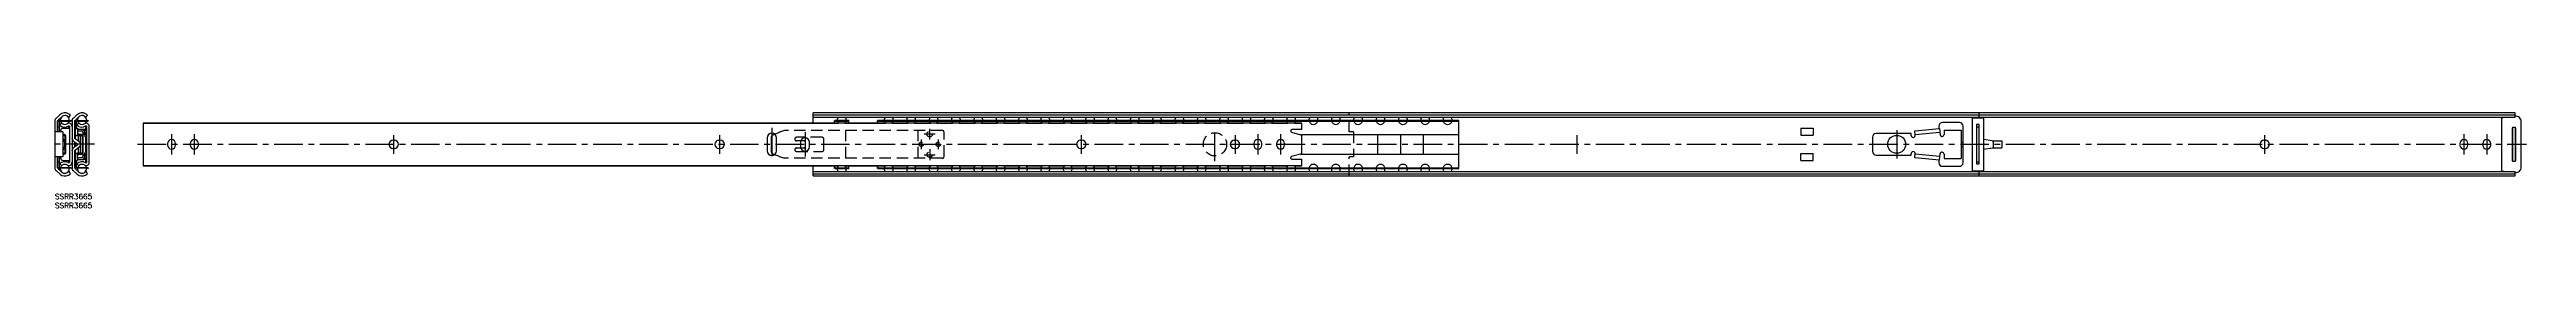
# Model space of a CAD drawing. Extents: x -3 to 1378, y -8 to 45.
import ezdxf

# ---------------------------------------------------------------- set-up
doc = ezdxf.new("R2010")
doc.units = 0
doc.header["$LTSCALE"] = 0.5
doc.linetypes.add('CENTER', pattern=[50.8, 31.75, -6.35, 6.35, -6.35])
doc.linetypes.add('DASHED', pattern=[19.05, 12.7, -6.35])
for name, color, linetype in [('MSM_CENTER', 1, 'CENTER'), ('MSM_CONTINUOUS', 7, 'CONTINUOUS'), ('MSM_DASHED', 4, 'DASHED'), ('MSM_PART_NUMBER', 7, 'CONTINUOUS')]:
    doc.layers.add(name, color=color, linetype=linetype)
doc.styles.get("Standard").update_dxf_attribs({"font": 'txt.shx', "height": 3, "bigfont": 'bigfont.shx'})

# ---------------------------------------------------------------- blocks, each defined once
blk = doc.blocks.new('*U3')
at = {"layer": 'MSM_PART_NUMBER'}
blk.add_text('SSRR3665', height=3, dxfattribs=at).set_placement((0, -3))
blk = doc.blocks.new('*U4')
at = {"layer": 'MSM_PART_NUMBER'}
blk.add_text('SSRR3665', height=3, dxfattribs=at).set_placement((0, -8))

msp = doc.modelspace()

# ---------------------------------------------------------------- linework, layer by layer
at = {"layer": 'MSM_CENTER'}
for p, q in [((22.1, 27.7), (-3, 27.7)), ((46.1, 27.7), (1377.7, 27.7)), ((65, 33.3), (65, 22)), ((77.7, 33.3), (77.7, 22)), ((188.8, 32.9), (188.8, 22.4)), ((370.5, 32.9), (370.5, 22.4)), ((399.6, 36.9), (399.6, 18.4)), ((418.1, 34.4), (418.1, 20.9)), ((482.9, 30.4), (482.9, 25)), ((490.6, 33.4), (484.6, 33.4)), ((487.6, 30.4), (487.6, 36.4)), ((492.4, 30.4), (492.4, 25)), ((572.1, 32.9), (572.1, 22.4)), ((646.6, 18.2), (646.6, 37.2)), ((657.8, 32.9), (657.8, 22.4)), ((670.5, 33.3), (670.5, 22)), ((683.2, 33.3), (683.2, 22)), ((737.3, 33.3), (737.3, 22)), ((750, 33.3), (750, 22)), ((762.7, 32.9), (762.7, 22.4)), ((848.4, 32.9), (848.4, 22.4)), ((1026.6, 35.7), (1026.6, 19.7)), ((1231.7, 32.9), (1231.7, 22.4)), ((1342.8, 33.3), (1342.8, 22)), ((1355.5, 33.3), (1355.5, 22)), ((484.6, 21.9), (490.6, 21.9)), ((487.6, 24.9), (487.6, 18.9))]:
    msp.add_line(p, q, dxfattribs=at)
at = {"layer": 'MSM_CONTINUOUS'}
for p, q in [((2.9, 44.3), (0.7, 42.2)), ((1.7, 41.1), (3.9, 43.1)), ((2.5, 41.9), (2.5, 41)), ((3.3, 42.4), (3, 42.4)), ((6.8, 43.5), (7.9, 42.8)), ((6.9, 43.4), (6.9, 43.4)), ((7.5, 43.1), (7.5, 42.9)), ((8.7, 44.1), (7.6, 44.8)), ((7.9, 42.8), (8.7, 44.1)), ((12.4, 44.3), (10.2, 42.2)), ((11.2, 41.1), (13.4, 43.1)), ((11.5, 41.4), (11.5, 41)), ((12.9, 42.4), (12.6, 42.4)), ((16.4, 43.5), (17.5, 42.8)), ((18.2, 44.1), (17.1, 44.8)), ((17.5, 42.8), (18.2, 44.1)), ((1371.4, 45.3), (422.6, 45.3)), ((422.6, 39.6), (422.6, 45.3)), ((422.6, 44.1), (1371.4, 44.1)), ((422.6, 42.8), (1371.4, 42.8)), ((1075.1, 42.4), (1068.7, 42.4)), ((1068.7, 42.4), (1068.7, 12.9)), ((1072.6, 42.4), (1072.6, 45.3)), ((1075.1, 12.9), (1075.1, 42.4)), ((1366.8, 42.8), (1363.7, 42.4)), ((1363.7, 42.4), (1363.7, 12.9)), ((1371.4, 42.8), (1371.4, 45.3)), ((0, 40.8), (0, 14.5)), ((4.5, 34.7), (0, 34.7)), ((1.5, 34.7), (1.5, 40.8)), ((1.5, 37.4), (2.1, 37.4)), ((2.1, 40.3), (2.1, 34.7)), ((2.6, 34.7), (2.6, 40.3)), ((2.6, 35.7), (3.1, 35.7)), ((2.7, 41), (9.1, 41.2)), ((2.7, 40.5), (9.1, 40.7)), ((3.8, 39.6), (2.7, 38.5)), ((3.1, 35.2), (3.1, 34.7)), ((4.5, 34.7), (4.5, 20.7)), ((5.3, 33.2), (4.5, 33.2)), ((4.5, 32.7), (5.3, 32.7)), ((4.6, 36.7), (8.1, 36.7)), ((5.5, 32.5), (5.5, 22.9)), ((6.1, 22.9), (6.1, 32.5)), ((7.5, 39.7), (7.5, 39.4)), ((7.5, 37.8), (7.5, 36.7)), ((8.1, 37.8), (8.1, 17.5)), ((9.1, 40.7), (9.1, 41.2)), ((9.6, 40.8), (9.6, 14.5)), ((10.4, 29.5), (12.6, 28)), ((11.1, 31.2), (11.1, 40.8)), ((11.1, 26.2), (11.1, 29.1)), ((13.4, 29.2), (11.3, 30.8)), ((11.5, 30.5), (11.5, 40.3)), ((11.6, 40.3), (11.6, 36.6)), ((11.5, 36.7), (11.6, 36.7)), ((11.5, 36.6), (12.6, 36.6)), ((11.5, 32.7), (12.6, 32.7)), ((11.5, 26.6), (11.5, 28.7)), ((11.7, 41), (18.1, 41.2)), ((11.7, 40.5), (18.1, 40.7)), ((12.1, 36.6), (12.1, 40.3)), ((12.1, 36.7), (12.6, 36.7)), ((13.3, 39.6), (12.2, 38.5)), ((12.3, 40.5), (12.7, 40.5)), ((12.3, 32.7), (14.9, 32.7)), ((12.6, 36.7), (12.6, 32.7)), ((13, 33.7), (12.6, 33.7)), ((14.9, 33.2), (12.6, 33.2)), ((16.1, 36), (13, 36)), ((13, 35.2), (15.6, 35.2)), ((13, 33.7), (13, 33.2)), ((13, 32.7), (13, 29.5)), ((13.5, 33.2), (15.6, 33.2)), ((14.1, 32.6), (14.1, 28.5)), ((15.1, 32.5), (15.1, 22.9)), ((15.6, 34.4), (15.7, 35.4)), ((15.6, 34.4), (15.6, 20.9)), ((15.6, 34.4), (15.6, 34.4)), ((15.6, 34.3), (16.8, 32.9)), ((17.6, 35.4), (15.7, 35.4)), ((16.5, 35.4), (16.4, 34.3)), ((16.4, 34.3), (17.5, 32.9)), ((16.5, 35.4), (16.5, 35.9)), ((17, 32), (17, 23.3)), ((17.1, 39.7), (17.1, 39.4)), ((17.1, 37.8), (17.1, 35.4)), ((17.5, 40.6), (18.6, 40.7)), ((17.5, 35.4), (17.5, 33)), ((17.6, 37.8), (17.6, 17.5)), ((17.6, 36.4), (17.6, 35.4)), ((18.1, 40.7), (18.1, 41.2)), ((18.1, 41.1), (18.6, 41.2)), ((18.6, 40.7), (18.6, 41.2)), ((19.1, 17.5), (19.1, 37.8)), ((49.1, 39.6), (49.1, 15.7)), ((49.1, 39.6), (436.8, 39.6)), ((695.1, 39.5), (49.1, 39.5)), ((62.7, 28.1), (62.7, 27.3)), ((67.2, 27.3), (67.2, 28.1)), ((75.4, 28.1), (75.4, 27.3)), ((80, 27.3), (80, 28.1)), ((189.2, 29.9), (188.4, 29.9)), ((370.9, 29.9), (370.1, 29.9)), ((397, 31.3), (397, 24)), ((399.4, 23.3), (399.4, 32)), ((399.6, 32), (399.6, 23.3)), ((400, 32.9), (401.1, 33.4)), ((401.2, 33.3), (400.2, 32.9)), ((402.2, 24), (402.2, 31.3)), ((415.6, 28.9), (415.6, 26.4)), ((417.8, 29.7), (415.7, 29.7)), ((418.1, 29.2), (418.1, 26.2)), ((418.3, 26.2), (418.3, 29.2)), ((420.6, 26.4), (420.6, 28.9)), ((434.6, 39.6), (434.6, 41.1)), ((435.1, 41.2), (442.1, 41.2)), ((435.1, 40.7), (442.1, 40.7)), ((440.4, 39.6), (463, 39.6)), ((442.6, 39.6), (442.6, 41.1)), ((458.6, 39.6), (458.6, 41.1)), ((459.1, 41.2), (782, 41.2)), ((459.1, 40.7), (782, 40.7)), ((466.6, 39.6), (475.5, 39.6)), ((479.1, 39.6), (488, 39.6)), ((491.6, 39.6), (500.4, 39.6)), ((504, 39.6), (512.9, 39.6)), ((516.5, 39.6), (525.3, 39.6)), ((528.9, 39.6), (537.8, 39.6)), ((541.4, 39.6), (550.2, 39.6)), ((553.8, 39.6), (562.7, 39.6)), ((566.3, 39.6), (575.2, 39.6)), ((572.5, 29.9), (571.7, 29.9)), ((578.8, 39.6), (587.6, 39.6)), ((591.2, 39.6), (600.1, 39.6)), ((603.7, 39.6), (612.5, 39.6)), ((616.1, 39.6), (625, 39.6)), ((628.6, 39.6), (637.4, 39.6)), ((641, 39.6), (649.9, 39.6)), ((653.5, 39.6), (662.4, 39.6)), ((658.2, 29.9), (657.4, 29.9)), ((666, 39.6), (674.8, 39.6)), ((668.2, 28.1), (668.2, 27.3)), ((672.8, 27.3), (672.8, 28.1)), ((678.4, 39.6), (687.3, 39.6)), ((681, 28.1), (681, 27.3)), ((685.5, 27.3), (685.5, 28.1)), ((689.3, 34.5), (695.1, 32.9)), ((695.1, 36), (689.5, 36)), ((690.9, 39.6), (695.1, 39.6)), ((694.2, 33.2), (782.5, 33.2)), ((695.1, 36), (695.1, 39.6)), ((695.1, 22.4), (695.1, 32.9)), ((782.5, 14.2), (782.5, 41.1)), ((973.1, 36.7), (980.1, 36.7)), ((973.1, 36.7), (973.1, 32.8)), ((973.1, 32.8), (980.1, 32.8)), ((980.1, 36.7), (980.1, 32.8)), ((1013.1, 31.7), (1013.1, 23.7)), ((1034.7, 33.7), (1015.1, 33.7)), ((1034.7, 32.7), (1034.7, 33.7)), ((1036.7, 35.2), (1050.5, 36.5)), ((1036.9, 32.7), (1036.7, 35.2)), ((1036.9, 33.2), (1050.7, 34.5)), ((1050.1, 37.9), (1050.1, 36.4)), ((1050.5, 36.5), (1050.8, 33)), ((1061.6, 39.9), (1052.1, 39.9)), ((1053, 35.7), (1062.6, 35.7)), ((1053, 35.7), (1053, 33.2)), ((1062.6, 35.7), (1062.6, 19.7)), ((1062.6, 28.9), (1063.6, 28.9)), ((1063.6, 17.4), (1063.6, 37.9)), ((1072.6, 38.7), (1071.1, 38.7)), ((1071.1, 38.7), (1071.1, 16.7)), ((1071.1, 37.4), (1072.6, 37.4)), ((1072.6, 16.7), (1072.6, 38.7)), ((1079.9, 29.6), (1075.1, 30.4)), ((1079.9, 29.6), (1085.3, 29.6)), ((1080.3, 29.6), (1080.3, 25.7)), ((1085.3, 29.6), (1085.3, 25.7)), ((1232.1, 29.9), (1231.3, 29.9)), ((1340.5, 28.1), (1340.5, 27.3)), ((1345, 27.3), (1345, 28.1)), ((1353.2, 28.1), (1353.2, 27.3)), ((1357.7, 27.3), (1357.7, 28.1)), ((1369.7, 36.9), (1369.7, 18.4)), ((1369.9, 36.9), (1369.7, 36.9)), ((1369.9, 37.3), (1369.9, 18)), ((1369.9, 37.3), (1371.4, 37.3)), ((1371.4, 37.3), (1371.4, 18)), ((1371.7, 36.9), (1371.4, 36.9)), ((1371.7, 18.4), (1371.7, 36.9)), ((1374.7, 14.9), (1374.7, 40.4)), ((4.5, 20.7), (0, 20.7)), ((1.5, 14.5), (1.5, 20.7)), ((1.5, 17.9), (2.1, 17.9)), ((3.9, 12.2), (1.7, 14.2)), ((2.1, 20.7), (2.1, 15)), ((2.5, 14.3), (2.5, 13.4)), ((2.6, 15), (2.6, 20.7)), ((3.1, 19.7), (2.6, 19.7)), ((2.7, 16.8), (3.8, 15.7)), ((9.1, 14.6), (2.7, 14.8)), ((9.1, 14.2), (2.7, 14.3)), ((3.1, 20.7), (3.1, 20.2)), ((5.3, 22.7), (4.5, 22.7)), ((4.5, 22.2), (5.3, 22.2)), ((4.6, 18.7), (8.1, 18.7)), ((7.5, 18.7), (7.5, 17.5)), ((7.5, 15.9), (7.5, 15.6)), ((9.1, 14.6), (9.1, 14.2)), ((12.6, 27.3), (10.4, 25.8)), ((11.1, 14.5), (11.1, 24.1)), ((13.4, 12.2), (11.2, 14.2)), ((11.3, 24.5), (13.4, 26.1)), ((11.5, 15), (11.5, 24.8)), ((11.5, 22.6), (12.6, 22.6)), ((11.6, 18.7), (11.6, 15)), ((11.5, 18.7), (12.6, 18.7)), ((11.5, 18.6), (11.6, 18.6)), ((11.5, 14.3), (11.5, 13.9)), ((18.1, 14.6), (11.7, 14.8)), ((18.1, 14.2), (11.7, 14.3)), ((12.1, 15), (12.1, 18.7)), ((12.1, 18.6), (12.6, 18.6)), ((12.2, 16.8), (13.3, 15.7)), ((14.9, 22.7), (12.3, 22.7)), ((12.7, 14.8), (12.3, 14.8)), ((12.6, 18.6), (12.6, 22.6)), ((12.6, 22.2), (14.9, 22.2)), ((13, 21.7), (12.6, 21.7)), ((13, 25.8), (13, 22.6)), ((13, 22.2), (13, 21.7)), ((15.6, 20.2), (13, 20.2)), ((13, 19.3), (16.1, 19.3)), ((15.6, 22.1), (13.5, 22.1)), ((14.1, 26.8), (14.1, 22.8)), ((16.8, 22.4), (15.6, 21)), ((15.7, 19.9), (15.6, 20.9)), ((15.6, 20.9), (15.6, 20.9)), ((17.6, 19.9), (15.7, 19.9)), ((17.5, 22.4), (16.4, 21)), ((16.4, 21), (16.5, 19.9)), ((16.5, 19.4), (16.5, 19.9)), ((17.1, 19.9), (17.1, 17.5)), ((17.1, 15.9), (17.1, 15.6)), ((17.5, 22.3), (17.5, 19.9)), ((18.6, 14.6), (17.5, 14.7)), ((17.6, 19.9), (17.6, 18.9)), ((18.1, 14.6), (18.1, 14.2)), ((18.6, 14.2), (18.1, 14.2)), ((18.6, 14.6), (18.6, 14.2)), ((49.1, 15.8), (695.1, 15.8)), ((49.1, 15.7), (436.8, 15.7)), ((188.4, 25.4), (189.2, 25.4)), ((370.1, 25.4), (370.9, 25.4)), ((401.1, 21.9), (400, 22.4)), ((400.2, 22.4), (401.2, 22)), ((415.7, 25.7), (417.8, 25.7)), ((422.6, 10), (422.6, 15.7)), ((434.6, 14.2), (434.6, 15.7)), ((435.1, 14.6), (442.1, 14.6)), ((435.1, 14.2), (442.1, 14.2)), ((440.4, 15.7), (463, 15.7)), ((442.6, 14.2), (442.6, 15.7)), ((458.6, 14.2), (458.6, 15.7)), ((459.1, 14.6), (782, 14.6)), ((459.1, 14.2), (782, 14.2)), ((466.6, 15.7), (475.5, 15.7)), ((479.1, 15.7), (488, 15.7)), ((491.6, 15.7), (500.4, 15.7)), ((504, 15.7), (512.9, 15.7)), ((516.5, 15.7), (525.3, 15.7)), ((528.9, 15.7), (537.8, 15.7)), ((541.4, 15.7), (550.2, 15.7)), ((553.8, 15.7), (562.7, 15.7)), ((566.3, 15.7), (575.2, 15.7)), ((571.7, 25.4), (572.5, 25.4)), ((578.8, 15.7), (587.6, 15.7)), ((591.2, 15.7), (600.1, 15.7)), ((603.7, 15.7), (612.5, 15.7)), ((616.1, 15.7), (625, 15.7)), ((628.6, 15.7), (637.4, 15.7)), ((641, 15.7), (649.9, 15.7)), ((653.5, 15.7), (662.4, 15.7)), ((657.4, 25.4), (658.2, 25.4)), ((666, 15.7), (674.8, 15.7)), ((678.4, 15.7), (687.3, 15.7)), ((695.1, 22.4), (689.3, 20.8)), ((689.5, 19.4), (695.1, 19.4)), ((690.9, 15.7), (695.1, 15.7)), ((694.2, 22.2), (782.5, 22.2)), ((695.1, 15.7), (695.1, 19.4)), ((973.1, 18.6), (973.1, 22.5)), ((973.1, 22.5), (980.1, 22.5)), ((973.1, 18.6), (980.1, 18.6)), ((980.1, 18.6), (980.1, 22.5)), ((1015.1, 21.7), (1034.7, 21.7)), ((1034.7, 21.7), (1034.7, 22.6)), ((1036.7, 20.2), (1036.9, 22.6)), ((1050.5, 18.8), (1036.7, 20.2)), ((1050.7, 20.8), (1036.9, 22.1)), ((1050.1, 18.9), (1050.1, 17.4)), ((1050.5, 18.8), (1050.8, 22.3)), ((1052.1, 15.4), (1061.6, 15.4)), ((1053, 22.2), (1053, 19.7)), ((1053, 19.7), (1062.6, 19.7)), ((1062.6, 26.5), (1063.6, 26.5)), ((1071.1, 17.9), (1072.6, 17.9)), ((1071.1, 16.7), (1072.6, 16.7)), ((1075.1, 24.9), (1079.9, 25.7)), ((1079.9, 25.7), (1085.3, 25.7)), ((1231.3, 25.4), (1232.1, 25.4)), ((1369.7, 18.4), (1369.9, 18.4)), ((1371.4, 18), (1369.9, 18)), ((1371.4, 18.4), (1371.7, 18.4)), ((0.7, 13.1), (2.9, 11)), ((3.3, 12.9), (3, 12.9)), ((7.9, 12.5), (6.8, 11.8)), ((6.9, 11.9), (6.9, 11.9)), ((7.5, 12.4), (7.5, 12.2)), ((7.6, 10.5), (8.7, 11.2)), ((8.7, 11.2), (7.9, 12.5)), ((10.2, 13.1), (12.4, 11)), ((12.9, 12.9), (12.6, 12.9)), ((17.5, 12.5), (16.4, 11.8)), ((17.1, 10.5), (18.2, 11.2)), ((18.2, 11.2), (17.5, 12.5)), ((422.6, 12.5), (1371.4, 12.5)), ((422.6, 11.2), (1371.4, 11.2)), ((422.6, 10), (1371.4, 10)), ((1068.7, 12.9), (1075.1, 12.9)), ((1072.6, 10), (1072.6, 12.9)), ((1363.7, 12.9), (1366.8, 12.5)), ((1371.4, 10), (1371.4, 12.5))]:
    msp.add_line(p, q, dxfattribs=at)
msp.add_circle((1026.6, 27.7), 5, dxfattribs=at)
for centre, radius, start, end in [((2, 40.8), 2, 132.3876, 180), ((5.5, 41.3), 4, 59.9944, 132.3876), ((5.5, 41.3), 2.5, 356.1571, 185.8429), ((11.5, 40.8), 2, 132.3876, 180), ((15.1, 41.3), 4, 59.9944, 132.3876), ((15.1, 41.3), 2.5, 356.3778, 185.6222), ((438.6, 41.3), 2.5, 143.1005, 183.4398), ((438.6, 41.3), 2.5, 356.5602, 36.8995), ((464.8, 41.3), 2.5, 143.1005, 183.4398), ((464.8, 41.3), 2.5, 356.5602, 36.8995), ((477.3, 41.3), 2.5, 143.1005, 183.4398), ((477.3, 41.3), 2.5, 356.5602, 36.8995), ((489.8, 41.3), 2.5, 143.1005, 183.4398), ((489.8, 41.3), 2.5, 356.5602, 36.8995), ((502.2, 41.3), 2.5, 143.1005, 183.4398), ((502.2, 41.3), 2.5, 356.5602, 36.8995), ((514.7, 41.3), 2.5, 143.1005, 183.4398), ((514.7, 41.3), 2.5, 356.5602, 36.8995), ((527.1, 41.3), 2.5, 143.1005, 183.4398), ((527.1, 41.3), 2.5, 356.5602, 36.8995), ((539.6, 41.3), 2.5, 143.1005, 183.4398), ((539.6, 41.3), 2.5, 356.5602, 36.8995), ((552, 41.3), 2.5, 143.1005, 183.4398), ((552, 41.3), 2.5, 356.5602, 36.8995), ((564.5, 41.3), 2.5, 143.1005, 183.4398), ((564.5, 41.3), 2.5, 356.5602, 36.8995), ((577, 41.3), 2.5, 143.1005, 183.4398), ((577, 41.3), 2.5, 356.5602, 36.8995), ((589.4, 41.3), 2.5, 143.1005, 183.4398), ((589.4, 41.3), 2.5, 356.5602, 36.8995), ((601.9, 41.3), 2.5, 143.1005, 183.4398), ((601.9, 41.3), 2.5, 356.5602, 36.8995), ((614.3, 41.3), 2.5, 143.1005, 183.4398), ((614.3, 41.3), 2.5, 356.5602, 36.8995), ((626.8, 41.3), 2.5, 143.1005, 183.4398), ((626.8, 41.3), 2.5, 356.5602, 36.8995), ((639.2, 41.3), 2.5, 143.1005, 183.4398), ((639.2, 41.3), 2.5, 356.5602, 36.8995), ((651.7, 41.3), 2.5, 143.1005, 183.4398), ((651.7, 41.3), 2.5, 356.5602, 36.8995), ((664.2, 41.3), 2.5, 143.1005, 183.4398), ((664.2, 41.3), 2.5, 356.5602, 36.8995), ((676.6, 41.3), 2.5, 143.1005, 183.4398), ((676.6, 41.3), 2.5, 356.5602, 36.8995), ((689.1, 41.3), 2.5, 143.1005, 183.4398), ((689.1, 41.3), 2.5, 356.5602, 36.8995), ((701.5, 41.3), 2.5, 143.1005, 183.4398), ((701.5, 41.3), 2.5, 356.5602, 36.8995), ((714, 41.3), 2.5, 143.1005, 183.4398), ((714, 41.3), 2.5, 356.5602, 36.8995), ((726.4, 41.3), 2.5, 143.1005, 183.4398), ((726.4, 41.3), 2.5, 356.5602, 36.8995), ((738.9, 41.3), 2.5, 143.1005, 183.4398), ((738.9, 41.3), 2.5, 356.5602, 36.8995), ((751.4, 41.3), 2.5, 143.1005, 183.4398), ((751.4, 41.3), 2.5, 356.5602, 36.8995), ((763.8, 41.3), 2.5, 143.1005, 183.4398), ((763.8, 41.3), 2.5, 356.5602, 36.8995), ((776.3, 41.3), 2.5, 143.1005, 183.4398), ((776.3, 41.3), 2.5, 356.5602, 36.8995), ((1371.7, 40.4), 3, 0, 94.7802), ((2, 40.8), 0.5, 132.3876, 180), ((2.7, 40.3), 0.7, 91, 180), ((2.7, 40.3), 0.2, 91, 180), ((5.5, 41.3), 4, 223.95, 303.2038), ((4.6, 35.2), 1.5, 90, 180), ((5.5, 41.3), 2.5, 197.5244, 344.4756), ((-0.4, 27.7), 6, 325.5885, 34.4115), ((5.3, 32.5), 0.7, 0, 90), ((5.3, 32.5), 0.2, 0, 90), ((7.8, 37.8), 1.7, 0, 123.2038), ((7, 36.4), 1, 14.4775, 60), ((7.8, 37.8), 0.2, 0, 123.2038), ((11.5, 31.2), 2, 180, 234.888), ((11.5, 40.8), 0.5, 132.3876, 180), ((11.7, 40.3), 0.7, 91, 180), ((11.5, 31.2), 0.5, 180, 234.888), ((11.7, 40.3), 0.2, 91, 180), ((12.3, 40.3), 0.7, 167.7612, 180), ((12.3, 33.4), 0.7, 248.2132, 270), ((12.3, 40.3), 0.2, 91, 180), ((15.1, 41.3), 4, 223.95, 303.2038), ((13, 34), 2, 89.9997, 104.4507), ((13, 33.1), 2, 89.9997, 104.4507), ((12.3, 27.7), 0.426, 305.112, 54.888), ((15.1, 41.3), 2.5, 197.2951, 344.7049), ((12.3, 27.7), 1.93, 305.112, 54.888), ((13.5, 32.7), 0.501, 90, 97.0513), ((13.9, 32.6), 0.1, 0, 90), ((14.9, 32.5), 0.7, 0, 90), ((14.9, 32.5), 0.2, 0, 90), ((15.6, 51.3), 16.2, 269.9997, 270.3438), ((15.8, 34.4), 0.181, 182.5499, 222.6659), ((15.6, 49.4), 16.2, 270, 270.1294), ((16.1, 34), 2, 75.5493, 87.5283), ((16.4, 34.3), 0.0352, 178.496, 222.9813), ((17.4, 37.8), 1.7, 0, 123.2038), ((14.8, 32), 2.15, 359.0446, 24.8157), ((16.5, 36.4), 1, 0, 60), ((17.4, 37.8), 0.2, 0, 123.2038), ((17.1, 32.6), 0.51, 22.7743, 37.6576), ((65, 28.1), 2.25, 0, 180), ((77.7, 28.1), 2.25, 0, 180), ((188.4, 27.7), 2.25, 90, 270), ((189.2, 27.7), 2.25, 270, 90), ((370.1, 27.7), 2.25, 90, 270), ((370.9, 27.7), 2.25, 270, 90), ((399.6, 31.3), 2.58, 0, 180), ((400.4, 32), 1, 112.5274, 180.6224), ((400.6, 32), 1, 112.5274, 180.6224), ((418.1, 28.9), 2.5, 0, 180), ((417.6, 29.2), 0.49, 358.8618, 88.7717), ((417.8, 29.1), 0.516, 1.6143, 86.0192), ((435.4, 26.8), 14.3, 90.9987, 92.9983), ((435.4, 26.3), 14.3, 90.9986, 92.9984), ((438.6, 41.3), 2.5, 195.0683, 226.5273), ((438.6, 41.3), 2.5, 313.4727, 344.9317), ((441.9, 26.8), 14.3, 87.0017, 89.0013), ((441.9, 26.3), 14.3, 87.0016, 89.0014), ((459.4, 26.8), 14.3, 90.9987, 92.9983), ((459.4, 26.3), 14.3, 90.9986, 92.9984), ((464.8, 41.3), 2.5, 195.0683, 226.5273), ((464.8, 41.3), 2.5, 313.4727, 344.9317), ((477.3, 41.3), 2.5, 195.0683, 226.5273), ((477.3, 41.3), 2.5, 313.4727, 344.9317), ((489.8, 41.3), 2.5, 195.0683, 226.5273), ((489.8, 41.3), 2.5, 313.4727, 344.9317), ((502.2, 41.3), 2.5, 195.0683, 226.5273), ((502.2, 41.3), 2.5, 313.4727, 344.9317), ((514.7, 41.3), 2.5, 195.0683, 226.5273), ((514.7, 41.3), 2.5, 313.4727, 344.9317), ((527.1, 41.3), 2.5, 195.0683, 226.5273), ((527.1, 41.3), 2.5, 313.4727, 344.9317), ((539.6, 41.3), 2.5, 195.0683, 226.5273), ((539.6, 41.3), 2.5, 313.4727, 344.9317), ((552, 41.3), 2.5, 195.0683, 226.5273), ((552, 41.3), 2.5, 313.4727, 344.9317), ((564.5, 41.3), 2.5, 195.0683, 226.5273), ((564.5, 41.3), 2.5, 313.4727, 344.9317), ((571.7, 27.7), 2.25, 90, 270), ((572.5, 27.7), 2.25, 270, 90), ((577, 41.3), 2.5, 195.0683, 226.5273), ((577, 41.3), 2.5, 313.4727, 344.9317), ((589.4, 41.3), 2.5, 195.0683, 226.5273), ((589.4, 41.3), 2.5, 313.4727, 344.9317), ((601.9, 41.3), 2.5, 195.0683, 226.5273), ((601.9, 41.3), 2.5, 313.4727, 344.9317), ((614.3, 41.3), 2.5, 195.0683, 226.5273), ((614.3, 41.3), 2.5, 313.4727, 344.9317), ((626.8, 41.3), 2.5, 195.0683, 226.5273), ((626.8, 41.3), 2.5, 313.4727, 344.9317), ((639.2, 41.3), 2.5, 195.0683, 226.5273), ((639.2, 41.3), 2.5, 313.4727, 344.9317), ((651.7, 41.3), 2.5, 195.0683, 226.5273), ((651.7, 41.3), 2.5, 313.4727, 344.9317), ((657.4, 27.7), 2.25, 90, 270), ((658.2, 27.7), 2.25, 270, 90), ((664.2, 41.3), 2.5, 195.0683, 226.5273), ((664.2, 41.3), 2.5, 313.4727, 344.9317), ((670.5, 28.1), 2.25, 0, 180), ((676.6, 41.3), 2.5, 195.0683, 226.5273), ((676.6, 41.3), 2.5, 313.4727, 344.9317), ((683.2, 28.1), 2.25, 0, 180), ((689.1, 41.3), 2.5, 195.0683, 226.5273), ((689.5, 35.2), 0.75, 90, 254.912), ((689.1, 41.3), 2.5, 313.4727, 344.9317), ((701.5, 41.3), 2.5, 195.0683, 344.9317), ((714, 41.3), 2.5, 195.0683, 344.9317), ((726.4, 41.3), 2.5, 195.0683, 344.9317), ((738.9, 41.3), 2.5, 195.0683, 344.9317), ((751.4, 41.3), 2.5, 195.0683, 344.9317), ((763.8, 41.3), 2.5, 195.0683, 344.9317), ((776.3, 41.3), 2.5, 195.0683, 344.9317), ((781.8, 26.8), 14.3, 87.0017, 89.0013), ((781.8, 26.3), 14.3, 87.0016, 89.0014), ((1015.1, 31.7), 2, 90, 180), ((1035.8, 32.7), 1.12, 179.9964, 0.0135), ((1052.1, 37.9), 2, 90, 180), ((1051.9, 33.2), 1.11, 185.5, 0), ((1061.6, 37.9), 2, 0, 90), ((1069.6, 38.4), 1, 161.8051, 198.1949), ((1231.3, 27.7), 2.25, 90, 270), ((1232.1, 27.7), 2.25, 270, 90), ((1342.8, 28.1), 2.25, 0, 180), ((1355.5, 28.1), 2.25, 0, 180), ((2, 14.5), 2, 180, 227.6124), ((2, 14.5), 0.5, 180, 227.6124), ((2.7, 15), 0.7, 180, 269), ((2.7, 15), 0.2, 180, 269), ((5.5, 14), 4, 56.7962, 136.05), ((4.6, 20.2), 1.5, 180, 270), ((5.5, 14), 2.5, 174.1571, 3.8429), ((5.5, 14), 2.5, 15.5244, 162.4756), ((5.3, 22.9), 0.7, 270, 0), ((5.3, 22.9), 0.2, 270, 0), ((7.8, 17.5), 1.7, 236.7962, 0), ((7, 18.9), 1, 300, 345.5225), ((7.8, 17.5), 0.2, 236.7962, 0), ((11.5, 14.5), 2, 180, 227.6124), ((11.5, 24.1), 2, 125.112, 180), ((11.5, 24.1), 0.5, 125.112, 180), ((11.7, 15), 0.7, 180, 269), ((11.5, 14.5), 0.5, 180, 227.6124), ((11.7, 15), 0.2, 180, 269), ((12.3, 15), 0.7, 180, 192.2388), ((12.3, 22), 0.7, 90, 111.7868), ((12.3, 15), 0.2, 180, 269), ((15.1, 14), 4, 56.7962, 136.05), ((13, 22.2), 2, 255.5493, 270.0003), ((13, 21.3), 2, 255.5493, 270.0003), ((15.1, 14), 2.5, 174.3778, 3.6222), ((15.1, 14), 2.5, 15.2951, 162.7049), ((13.5, 22.6), 0.501, 262.9487, 270), ((13.9, 22.8), 0.1, 270, 0), ((14.9, 22.9), 0.7, 270, 0), ((14.9, 22.9), 0.2, 270, 0), ((15.6, 5.9), 16.2, 89.8706, 90), ((15.8, 20.9), 0.188, 138.1367, 176.6475), ((15.6, 4), 16.2, 89.6562, 90.0003), ((16.1, 21.3), 2, 272.4717, 284.4507), ((16.4, 21), 0.0355, 137.2434, 181.2793), ((17.4, 17.5), 1.7, 236.7962, 0), ((14.8, 23.3), 2.15, 335.1843, 0.9554), ((16.5, 18.9), 1, 300, 0), ((17.4, 17.5), 0.2, 236.7962, 0), ((17.1, 22.7), 0.51, 322.3424, 337.2257), ((65, 27.3), 2.25, 180, 0), ((77.7, 27.3), 2.25, 180, 360), ((399.6, 24), 2.58, 180, 0), ((400.4, 23.3), 1, 179.3776, 247.4726), ((400.6, 23.3), 1, 179.3776, 247.4726), ((418.1, 26.4), 2.5, 180, 0), ((417.6, 26.1), 0.49, 271.2283, 1.1382), ((417.8, 26.2), 0.516, 273.9808, 358.3857), ((435.4, 29), 14.3, 267.0016, 269.0014), ((435.4, 28.5), 14.3, 267.0017, 269.0013), ((438.6, 14), 2.5, 176.5602, 216.8995), ((438.6, 14), 2.5, 133.4727, 164.9317), ((438.6, 14), 2.5, 15.0683, 46.5273), ((438.6, 14), 2.5, 323.1005, 3.4398), ((441.9, 29), 14.3, 270.9986, 272.9984), ((441.9, 28.5), 14.3, 270.9987, 272.9983), ((459.4, 29), 14.3, 267.0016, 269.0014), ((459.4, 28.5), 14.3, 267.0017, 269.0013), ((464.8, 14), 2.5, 176.5602, 216.8995), ((464.8, 14), 2.5, 133.4727, 164.9317), ((464.8, 14), 2.5, 15.0683, 46.5273), ((464.8, 14), 2.5, 323.1005, 3.4398), ((477.3, 14), 2.5, 176.5602, 216.8995), ((477.3, 14), 2.5, 133.4727, 164.9317), ((477.3, 14), 2.5, 15.0683, 46.5273), ((477.3, 14), 2.5, 323.1005, 3.4398), ((489.8, 14), 2.5, 133.4727, 164.9317), ((489.8, 14), 2.5, 176.5602, 216.8995), ((489.8, 14), 2.5, 15.0683, 46.5273), ((489.8, 14), 2.5, 323.1005, 3.4398), ((502.2, 14), 2.5, 176.5602, 216.8995), ((502.2, 14), 2.5, 133.4727, 164.9317), ((502.2, 14), 2.5, 15.0683, 46.5273), ((502.2, 14), 2.5, 323.1005, 3.4398), ((514.7, 14), 2.5, 176.5602, 216.8995), ((514.7, 14), 2.5, 133.4727, 164.9317), ((514.7, 14), 2.5, 15.0683, 46.5273), ((514.7, 14), 2.5, 323.1005, 3.4398), ((527.1, 14), 2.5, 176.5602, 216.8995), ((527.1, 14), 2.5, 133.4727, 164.9317), ((527.1, 14), 2.5, 15.0683, 46.5273), ((527.1, 14), 2.5, 323.1005, 3.4398), ((539.6, 14), 2.5, 176.5602, 216.8995), ((539.6, 14), 2.5, 133.4727, 164.9317), ((539.6, 14), 2.5, 15.0683, 46.5273), ((539.6, 14), 2.5, 323.1005, 3.4398), ((552, 14), 2.5, 176.5602, 216.8995), ((552, 14), 2.5, 133.4727, 164.9317), ((552, 14), 2.5, 15.0683, 46.5273), ((552, 14), 2.5, 323.1005, 3.4398), ((564.5, 14), 2.5, 176.5602, 216.8995), ((564.5, 14), 2.5, 133.4727, 164.9317), ((564.5, 14), 2.5, 15.0683, 46.5273), ((564.5, 14), 2.5, 323.1005, 3.4398), ((577, 14), 2.5, 133.4727, 164.9317), ((577, 14), 2.5, 176.5602, 216.8995), ((577, 14), 2.5, 15.0683, 46.5273), ((577, 14), 2.5, 323.1005, 3.4398), ((589.4, 14), 2.5, 176.5602, 216.8995), ((589.4, 14), 2.5, 133.4727, 164.9317), ((589.4, 14), 2.5, 15.0683, 46.5273), ((589.4, 14), 2.5, 323.1005, 3.4398), ((601.9, 14), 2.5, 176.5602, 216.8995), ((601.9, 14), 2.5, 133.4727, 164.9317), ((601.9, 14), 2.5, 15.0683, 46.5273), ((601.9, 14), 2.5, 323.1005, 3.4398), ((614.3, 14), 2.5, 176.5602, 216.8995), ((614.3, 14), 2.5, 133.4727, 164.9317), ((614.3, 14), 2.5, 15.0683, 46.5273), ((614.3, 14), 2.5, 323.1005, 3.4398), ((626.8, 14), 2.5, 176.5602, 216.8995), ((626.8, 14), 2.5, 133.4727, 164.9317), ((626.8, 14), 2.5, 15.0683, 46.5273), ((626.8, 14), 2.5, 323.1005, 3.4398), ((639.2, 14), 2.5, 176.5602, 216.8995), ((639.2, 14), 2.5, 133.4727, 164.9317), ((639.2, 14), 2.5, 15.0683, 46.5273), ((639.2, 14), 2.5, 323.1005, 3.4398), ((651.7, 14), 2.5, 176.5602, 216.8995), ((651.7, 14), 2.5, 133.4727, 164.9317), ((651.7, 14), 2.5, 15.0683, 46.5273), ((651.7, 14), 2.5, 323.1005, 3.4398), ((664.2, 14), 2.5, 133.4727, 164.9317), ((664.2, 14), 2.5, 176.5602, 216.8995), ((664.2, 14), 2.5, 15.0683, 46.5273), ((664.2, 14), 2.5, 323.1005, 3.4398), ((670.5, 27.3), 2.25, 180, 0), ((676.6, 14), 2.5, 176.5602, 216.8995), ((676.6, 14), 2.5, 133.4727, 164.9317), ((676.6, 14), 2.5, 15.0683, 46.5273), ((676.6, 14), 2.5, 323.1005, 3.4398), ((683.2, 27.3), 2.25, 180, 0), ((689.1, 14), 2.5, 176.5602, 216.8995), ((689.1, 14), 2.5, 133.4727, 164.9317), ((689.5, 20.1), 0.75, 105.088, 270), ((689.1, 14), 2.5, 15.0683, 46.5273), ((689.1, 14), 2.5, 323.1005, 3.4398), ((701.5, 14), 2.5, 176.5602, 216.8995), ((701.5, 14), 2.5, 15.0683, 164.9317), ((701.5, 14), 2.5, 323.1005, 3.4398), ((714, 14), 2.5, 176.5602, 216.8995), ((714, 14), 2.5, 15.0683, 164.9317), ((714, 14), 2.5, 323.1005, 3.4398), ((726.4, 14), 2.5, 176.5602, 216.8995), ((726.4, 14), 2.5, 15.0683, 164.9317), ((726.4, 14), 2.5, 323.1005, 3.4398), ((738.9, 14), 2.5, 176.5602, 216.8995), ((738.9, 14), 2.5, 15.0683, 164.9317), ((738.9, 14), 2.5, 323.1005, 3.4398), ((751.4, 14), 2.5, 176.5602, 216.8995), ((751.4, 14), 2.5, 15.0683, 164.9317), ((751.4, 14), 2.5, 323.1005, 3.4398), ((763.8, 14), 2.5, 176.5602, 216.8995), ((763.8, 14), 2.5, 15.0683, 164.9317), ((763.8, 14), 2.5, 323.1005, 3.4398), ((776.3, 14), 2.5, 176.5602, 216.8995), ((776.3, 14), 2.5, 15.0683, 164.9317), ((776.3, 14), 2.5, 323.1005, 3.4398), ((781.8, 29), 14.3, 270.9986, 272.9984), ((781.8, 28.5), 14.3, 270.9987, 272.9983), ((1015.1, 23.7), 2, 180, 270), ((1035.8, 22.6), 1.12, 359.9865, 180.0036), ((1052.1, 17.4), 2, 180, 270), ((1051.9, 22.2), 1.11, 0, 174.5), ((1061.6, 17.4), 2, 270, 0), ((1069.6, 16.9), 1, 161.8051, 198.1949), ((1342.8, 27.3), 2.25, 180, 0), ((1355.5, 27.3), 2.25, 180, 0), ((1371.7, 14.9), 3, 265.2198, 0), ((5.5, 14), 4, 227.6124, 300.0056), ((15.1, 14), 4, 227.6124, 300.0056)]:
    msp.add_arc(centre, radius, start, end, dxfattribs=at)
at = {"layer": 'MSM_DASHED'}
for p, q in [((721.4, 34.7), (721.4, 45.3)), ((401.1, 33.4), (403.5, 34.3)), ((406.6, 35.4), (403.9, 34.4)), ((494.6, 35.4), (406.6, 35.4)), ((427.6, 31.7), (413.4, 31.7)), ((415.7, 29.7), (413.4, 29.7)), ((428.6, 24.7), (428.6, 30.6)), ((440.8, 19.9), (440.8, 35.4)), ((481.1, 19.9), (481.1, 35.4)), ((495.6, 20.9), (495.6, 34.4)), ((723.9, 34.7), (721.4, 34.7)), ((723.9, 34.7), (723.9, 20.7)), ((403.5, 21), (401.1, 21.9)), ((403.9, 20.9), (406.6, 19.9)), ((494.6, 19.9), (406.6, 19.9)), ((413.4, 25.7), (415.7, 25.7)), ((413.4, 23.7), (427.6, 23.7)), ((721.4, 10), (721.4, 20.7)), ((723.9, 20.7), (721.4, 20.7))]:
    msp.add_line(p, q, dxfattribs=at)
for centre, radius in [((482.9, 27.7), 1.2), ((487.6, 33.4), 1.5), ((492.4, 27.7), 1.2), ((646.6, 27.7), 6.5), ((487.6, 21.9), 1.5)]:
    msp.add_circle(centre, radius, dxfattribs=at)
for centre, radius, start, end in [((407.3, 24.8), 10.2, 109.4746, 111.4673), ((413.4, 30.6), 1, 90, 270), ((427.6, 30.6), 1, 0.017, 89.9589), ((494.6, 34.4), 1, 0, 90), ((407.3, 30.6), 10.3, 248.5338, 250.5243), ((413.4, 24.7), 1, 90, 270), ((427.6, 24.7), 1, 270.0411, 359.983), ((494.6, 20.9), 1, 270, 0)]:
    msp.add_arc(centre, radius, start, end, dxfattribs=at)

# ---------------------------------------------------------------- block references
at = {"layer": 'MSM_CONTINUOUS'}
for name in ['*U3', '*U4']:
    msp.add_blockref(name, (0, 0), dxfattribs=at)

doc.saveas('drawing.dxf')
